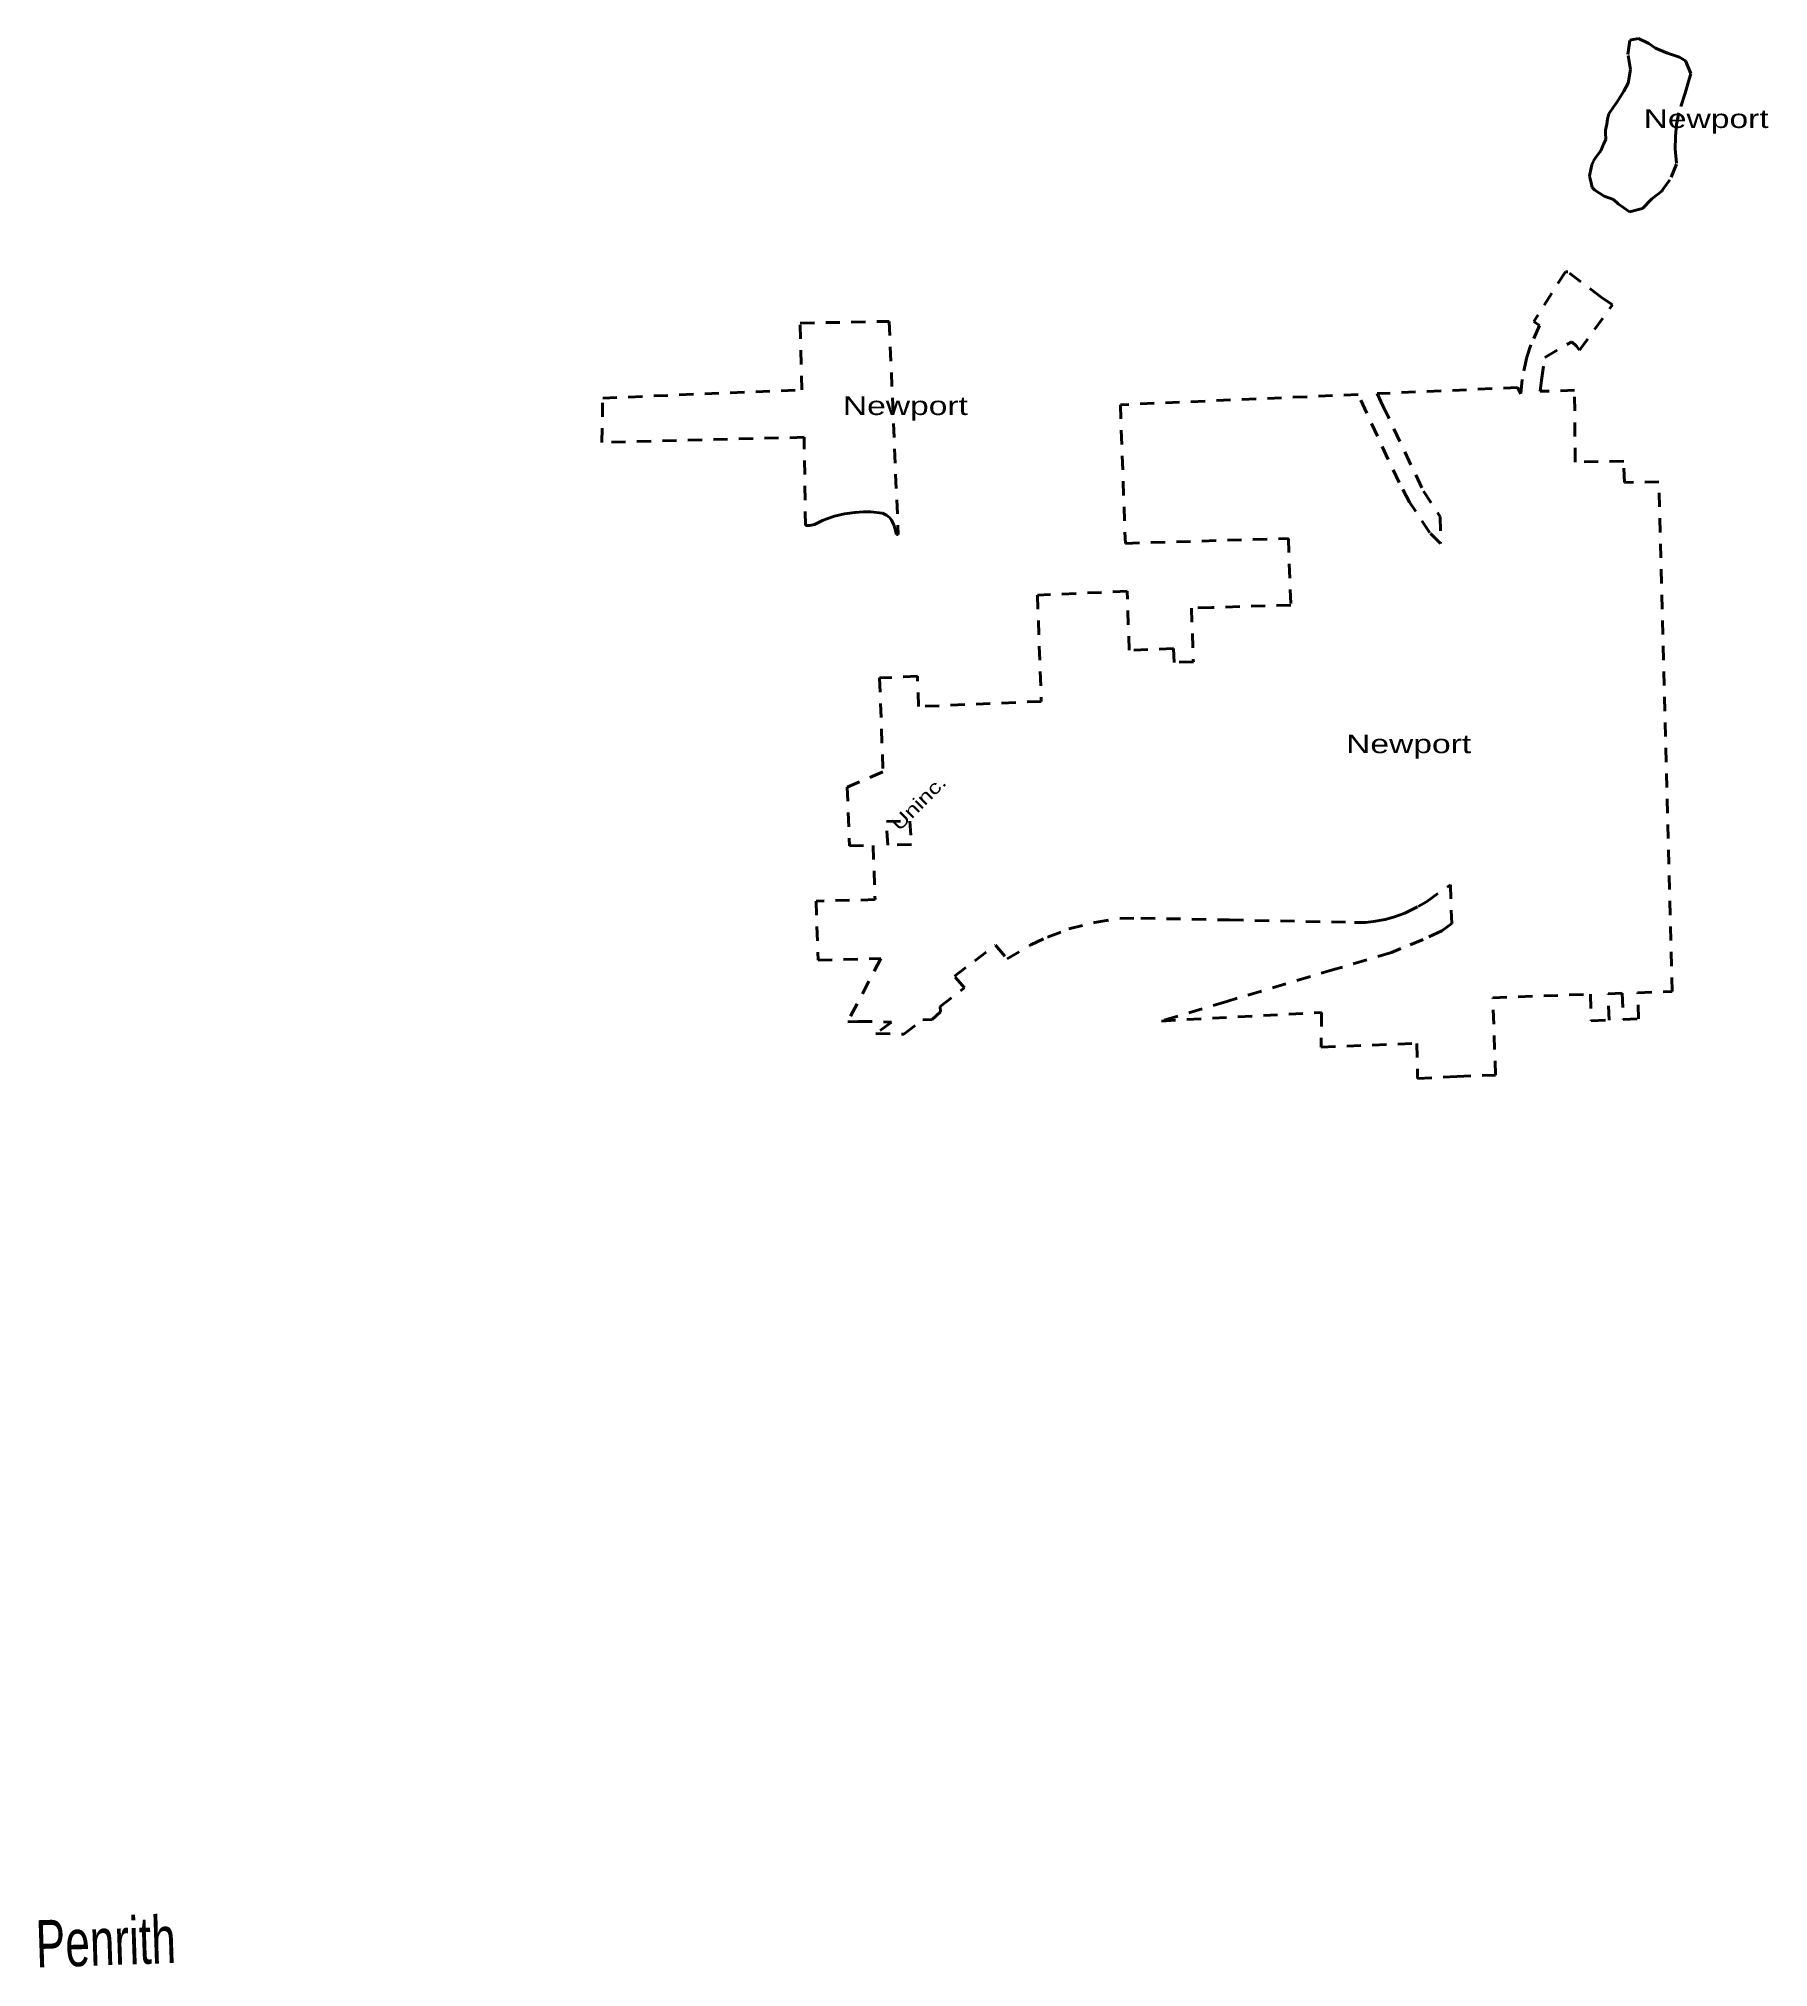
# Model space of a CAD drawing. Header units: feet. Extents: x -903180 to 1023491, y -707744 to 564635.
# Drawn here: x 959989 to 974635, y 260470 to 276802 of the extents above; entities that cross this region are included whole.
import ezdxf

# ---------------------------------------------------------------- set-up
doc = ezdxf.new("R2010")
doc.units = ezdxf.units.FT
doc.header["$LTSCALE"] = 80
doc.linetypes.add('SHORT_DASHED', pattern=[2.7, 1.5, -1.2])
doc.layers.add('13', color=7, linetype='SHORT_DASHED', lineweight=40)
doc.layers.add('16', color=7, linetype='Continuous')
doc.layers.add('36', color=7, linetype='Continuous')

msp = doc.modelspace()

# ---------------------------------------------------------------- texts
at = {"layer": '16', "width": 0.7}
msp.add_text('Penrith', height=400, rotation=1.892, dxfattribs=at).set_placement((959971.22, 260469.38))
at = {"layer": '36', "width": 1.35}
for p in [(973578.55, 276044.44), (966798.6, 273614.31), (971059.65, 270751.41)]:
    msp.add_text('Newport', height=157.5, dxfattribs=at).set_placement(p)
msp.add_text('Uninc.', height=113, rotation=45, dxfattribs=at).set_placement((967275.75, 270085.62))

# ---------------------------------------------------------------- linework, layer by layer
at = {"layer": '13'}
msp.add_line((971739.61, 269491.89), (971942.28, 269637.35), dxfattribs=at)
for points in [[(973283.16, 276164.16), (973327.28, 276226.8), (973354.84, 276264.76), (973378.11, 276303.8), (973410.15, 276357.51), (973448.64, 276422.69), (973468.33, 276539.44), (973445.14, 276667.82), (973462.78, 276787.61), (973534.38, 276801.58), (973622.45, 276758.61), (973679.91, 276721.36), (973781.95, 276678.39), (973882.22, 276643.38), (973934.42, 276613), (973976.9, 276505.59), (973948.33, 276398.54), (973929.88, 276340.65), (973877.62, 276172.22), (973856.35, 276072.93), (973849.18, 275976.34), (973847.19, 275933.92), (973844.69, 275901.48), (973846.69, 275866.8), (973857.79, 275738.55), (973801.6, 275604.18), (973747.85, 275532.32), (973736.37, 275515.85), (973731.38, 275509.36), (973647.99, 275444.5), (973568.71, 275362.99), (973459.05, 275334.97), (973361.85, 275403.2), (973323.49, 275438.59), (973243.21, 275467.82), (973165.13, 275519.04), (973141.67, 275540.45), (973133.18, 275581.19), (973119.77, 275636.89), (973123.73, 275654.48), (973140.26, 275733.94), (973140.31, 275736.53), (973155.46, 275761.3), (973155.1, 275767.32), (973170.1, 275791.7), (973210.21, 275844.18), (973215.68, 275851.22), (973239.62, 275906.93), (973257.4, 275946.81), (973256.23, 276004.28), (973256.12, 276026.54), (973265.98, 276076.81), (973274.07, 276119.42)], [(964765.46, 273757.75), (966452.25, 273827.49), (966437.77, 274392.48), (967190.83, 274406.97), (967267.07, 272603.62), (967253.67, 272602.91), (967237.9, 272657.68), (967230.44, 272685.71), (967211.53, 272723.32), (967196.07, 272743.88), (967167.87, 272765.51), (967134.98, 272782.67), (967035.23, 272794.42), (966973.79, 272793.95), (966899.07, 272789.95), (966813.66, 272778.67), (966726.95, 272757.63), (966661.45, 272734.95), (966626.56, 272720.61), (966596.83, 272708.39), (966558.23, 272687.71), (966516.47, 272678.08), (966482.46, 272677.9), (966470.35, 273425.48), (964757.86, 273382.02)], [(967166.86, 270172.44), (967366.87, 270176.54), (967378.33, 269976.71), (967178.24, 269972.69)]]:
    msp.add_lwpolyline(points, close=True, dxfattribs=at)
for points in [[(971995.9, 268014.55), (972324.58, 268025.72), (972301.49, 268680.98), (973127.64, 268710.05), (973135.25, 268485.86), (973285.4, 268491.49), (973277.44, 268714.88), (973397.45, 268719.12), (973405.25, 268495.96), (973535.16, 268501.25), (973527.34, 268723.31), (973820.65, 268733.01), (973707.41, 273047.38), (973415.56, 273043.7), (973409.75, 273222.71), (972998.68, 273216.36), (972994.02, 273824.28), (972703.53, 273815.06), (972714.04, 273910.4), (972742.73, 274102.07), (972969.43, 274233.27), (973010.41, 274198.42), (973036.54, 274163.06), (973313.72, 274545.9), (973219.96, 274613.55), (972935.43, 274826.3), (972917.01, 274827.85), (972647.64, 274405.18), (972698.1, 274371.1), (972622.58, 274207.54), (972588.51, 274105.27), (972550.18, 273915.16), (972538.38, 273793.89), (972511.51, 273846.99), (971322.87, 273795.54), (971371.2, 273692.41), (971714.33, 272970.67), (971856.46, 272753.36), (971858.62, 272527.52), (971768.14, 272617.23), (971596.14, 272877.17), (971507.77, 273042.39), (971160.73, 273788.31), (969148.26, 273701.11), (969190.41, 272527.09), (970571.16, 272569.62), (970591.09, 272005), (969923.29, 271984.86), (969750.52, 271979.69), (969766.15, 271525.24), (969602.37, 271519.84), (969597.34, 271638.3), (969222.85, 271622.24), (969204.87, 272121.92), (968446.06, 272089.19), (968478.09, 271189.88), (967439.29, 271145.98), (967429.64, 271401.89), (967109.64, 271388.14), (967138.17, 270592.03), (966836.25, 270463.72), (966854.59, 269965.96), (967054.97, 269970.92), (967071.03, 269510.98), (966571.14, 269498.43), (966588.74, 268998.78), (967119.42, 269012.29), (966839.62, 268477.08), (966925.45, 268480.67), (967210.6, 268474.44), (967078.61, 268378.33), (967315.71, 268371.7), (967475.48, 268493.39), (967554.64, 268494.97), (967625.27, 268560.01), (967623.23, 268607.25), (967827.62, 268763.18), (967744.34, 268863.12), (968092.09, 269125.8), (968189.17, 269008.79), (968389.31, 269128.26), (968532.02, 269193.67), (968711.6, 269263.27), (968930.51, 269317.49), (969142.46, 269350.75), (969321.46, 269354.5), (970071.86, 269338.76), (971130.38, 269318.03), (971224.87, 269318.79), (971291.12, 269324.88), (971388.79, 269343.64), (971460.48, 269362.9), (971555.31, 269396.85), (971668.3, 269452.6), (971739.61, 269491.89)], [(971942.28, 269637.35), (971953.49, 269308.96), (971869.6, 269248.01), (971713.08, 269173.37), (971524.11, 269096.08), (971442.43, 269063.84), (970964.25, 268921.62), (970048.53, 268649.54), (969495.96, 268483.48), (970850.52, 268556.69), (970848.75, 268261.92), (971658.25, 268293.53), (971664.76, 267995.85), (971995.9, 268014.55)]]:
    msp.add_lwpolyline(points, dxfattribs=at)

msp.set_redraw_order([(e.dxf.handle, doc.entitydb.next_handle()) for e in msp.query("TEXT MTEXT ATTDEF DIMENSION ARC_DIMENSION")])  # texts and dimensions are drawn at this point

doc.saveas('drawing.dxf')
